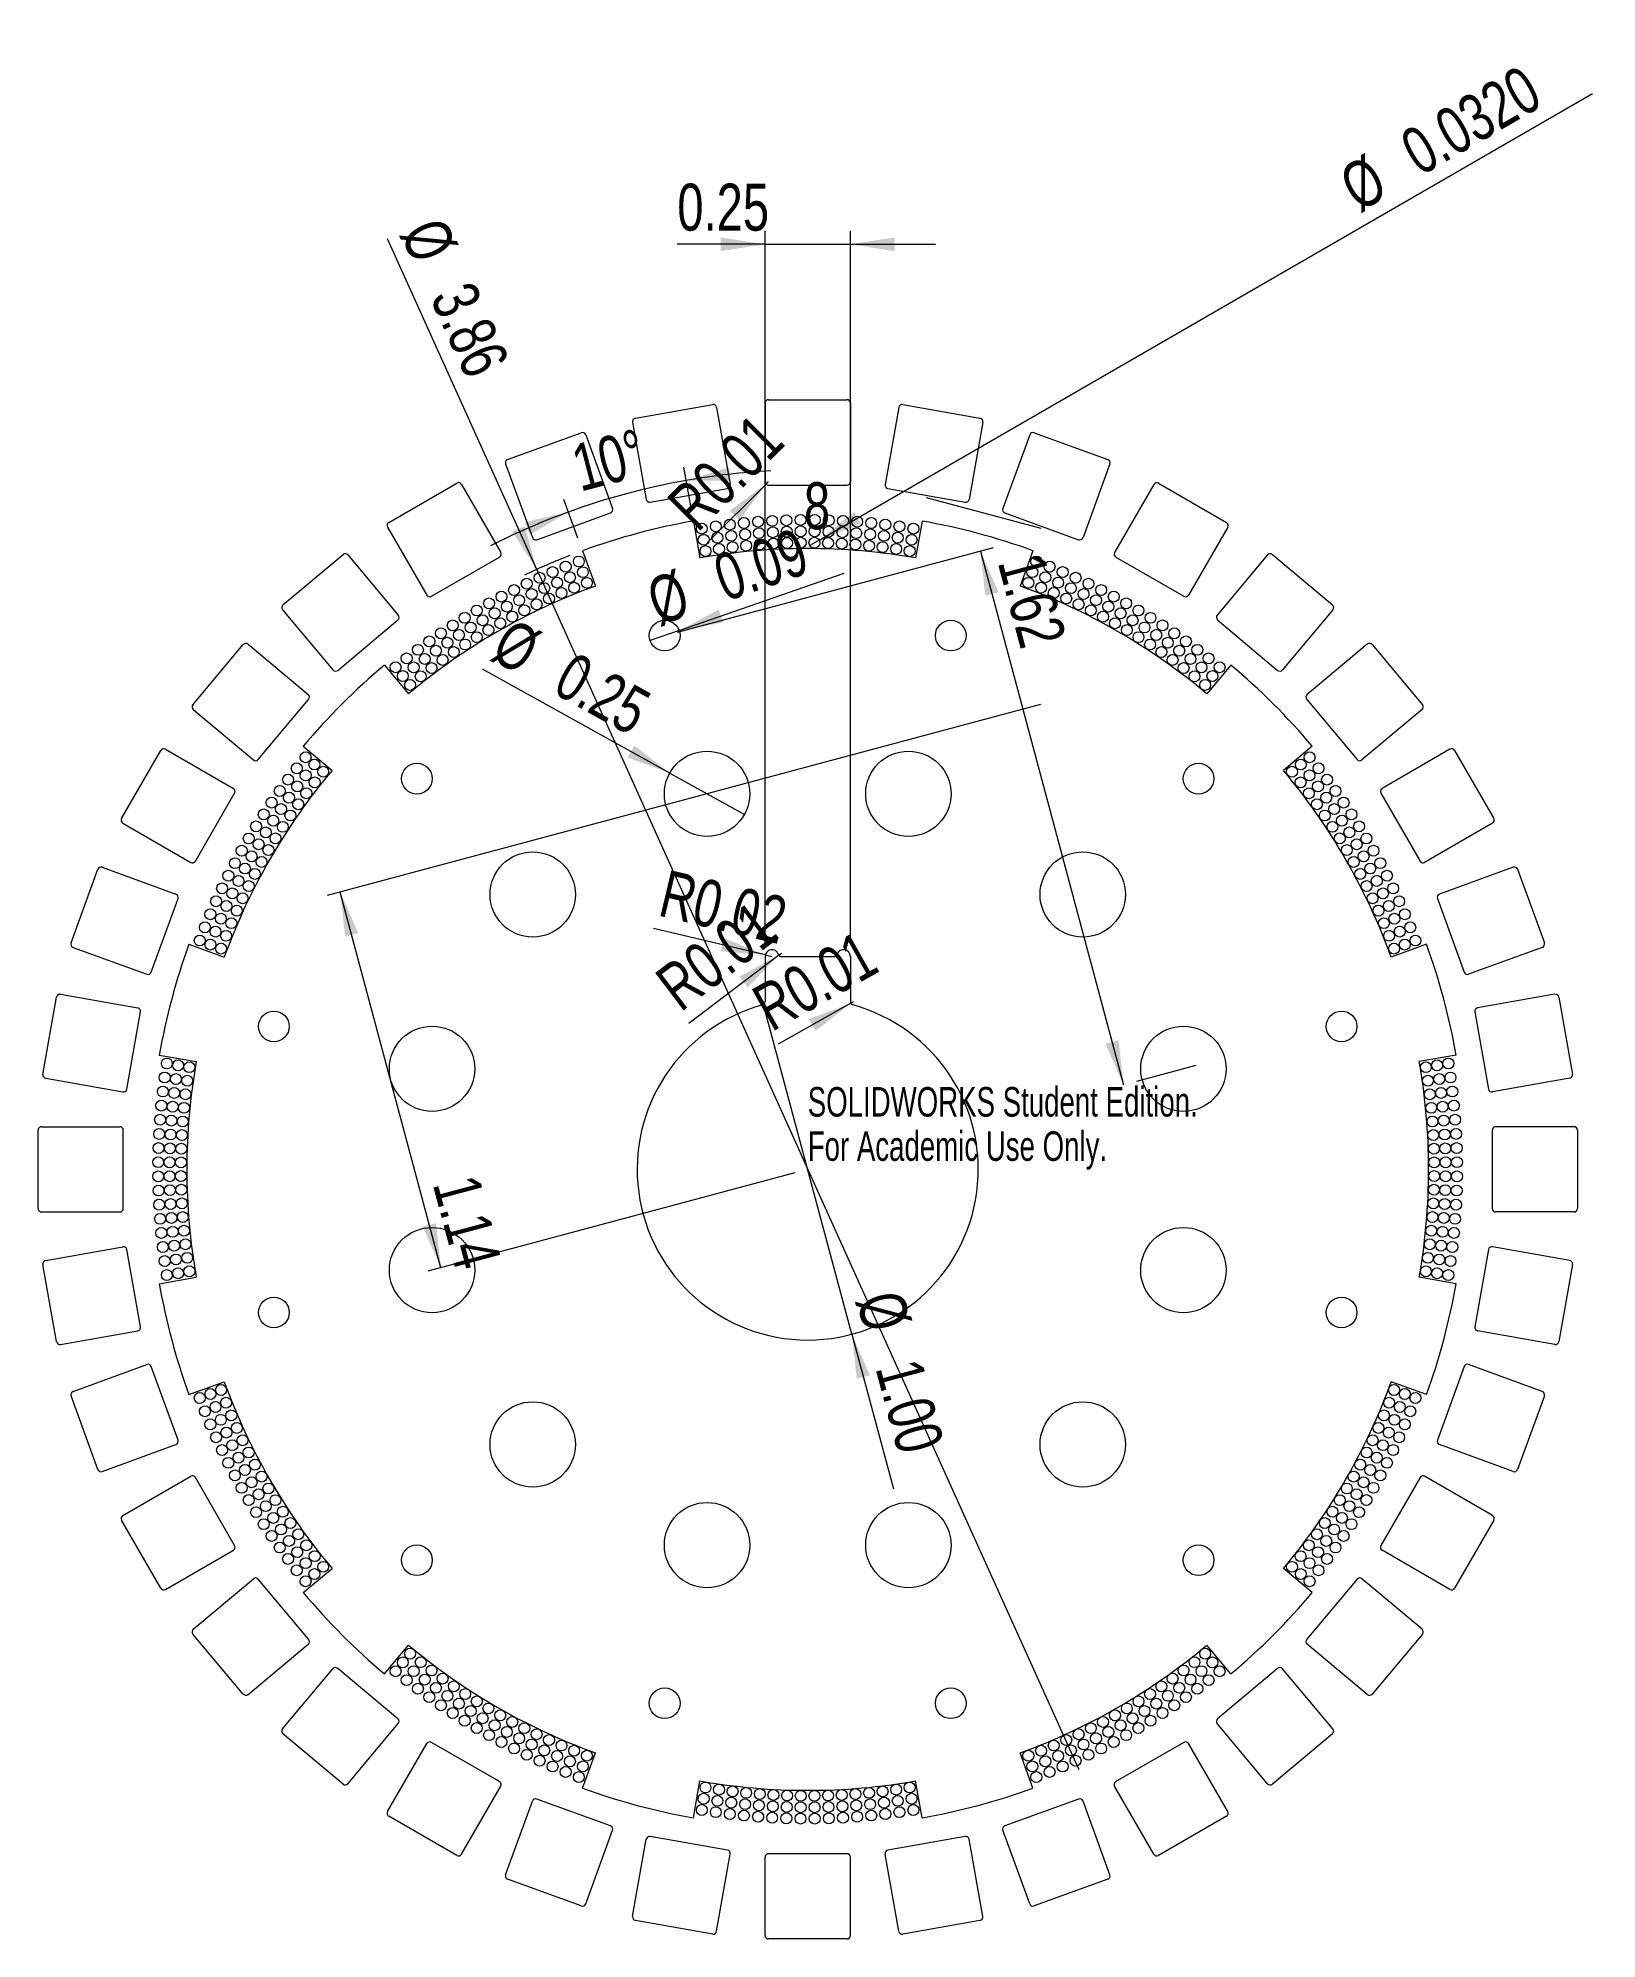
# Model space of a CAD drawing. Header units: inches. Extents: x -2.26 to 2.31, y -2.26 to 3.32.
import ezdxf

# ---------------------------------------------------------------- set-up
doc = ezdxf.new("R2010")
doc.units = ezdxf.units.IN
doc.header["$MEASUREMENT"] = 0
doc.header["$PDSIZE"] = -1
doc.linetypes.add('CENTERX2', pattern=[0.8, 0.5, -0.1, 0.1, -0.1])
doc.styles.add('SLDTEXTSTYLE0', font='TXT', dxfattribs={"width": 0.75})
doc.styles.add('SLDTEXTSTYLE1', font='TXT', dxfattribs={"width": 0.7})
doc.dimstyles.new('SLDDIMSTYLE0', dxfattribs={"dimtxt": 0.137795, "dimasz": 0.13, "dimexe": 0, "dimexo": 0.0625, "dimgap": 0.034449, "dimtad": 1, "dimdec": 4, "dimrnd": 1e-09, "dimzin": 0, "dimdsep": 46, "dimtxsty": 'SLDTEXTSTYLE0', "dimblk1": 'NONE', "dimsah": 1, "dimcen": 0, "dimadec": 0, "dimazin": 0, "dimtfac": 1, "dimtmove": 0, "dimatfit": 3, "dimldrblk": 'NONE', "dimfxl": 0, "dimfrac": 2, "dimtolj": 1, "dimtzin": 12, "dimarcsym": 0})
doc.dimstyles.new('SLDDIMSTYLE1', dxfattribs={"dimtxt": 0.137795, "dimasz": 0.13, "dimexe": 0, "dimexo": 0.0625, "dimgap": 0.034449, "dimtad": 1, "dimrnd": 1e-09, "dimzin": 12, "dimdsep": 46, "dimtxsty": 'SLDTEXTSTYLE0', "dimblk1": 'NONE', "dimblk2": 'NONE', "dimsah": 1, "dimcen": 0.09, "dimadec": 0, "dimazin": 3, "dimtfac": 1, "dimtmove": 0, "dimatfit": 0, "dimldrblk": 'NONE', "dimfxl": 0, "dimfrac": 2, "dimtolj": 1, "dimtzin": 12, "dimarcsym": 0})
doc.dimstyles.new('SLDDIMSTYLE2', dxfattribs={"dimtxt": 0.137795, "dimasz": 0.13, "dimexe": 0, "dimexo": 0.0625, "dimgap": 0.034449, "dimtad": 1, "dimrnd": 1e-09, "dimzin": 4, "dimdsep": 46, "dimtxsty": 'SLDTEXTSTYLE0', "dimblk1": 'NONE', "dimsah": 1, "dimcen": 0, "dimadec": 0, "dimazin": 1, "dimtfac": 1, "dimtmove": 0, "dimatfit": 3, "dimldrblk": 'NONE', "dimfxl": 0, "dimfrac": 2, "dimtolj": 1, "dimtzin": 12, "dimarcsym": 0})
doc.dimstyles.new('SLDDIMSTYLE3', dxfattribs={"dimtxt": 0.137795, "dimasz": 0.13, "dimexe": 0, "dimexo": 0.0625, "dimgap": 0.034449, "dimtad": 1, "dimrnd": 1e-09, "dimdsep": 46, "dimtxsty": 'SLDTEXTSTYLE0', "dimsah": 1, "dimcen": 0, "dimadec": 0, "dimazin": 2, "dimtfac": 1, "dimtofl": 0, "dimtmove": 0, "dimatfit": 3, "dimfxl": 0, "dimfrac": 2, "dimtolj": 1, "dimtzin": 12, "dimarcsym": 0})
doc.dimstyles.new('SLDDIMSTYLE4', dxfattribs={"dimtxt": 0.137795, "dimasz": 0.13, "dimexe": 0, "dimexo": 0.0625, "dimgap": 0.034449, "dimtad": 1, "dimrnd": 1e-09, "dimdsep": 46, "dimtxsty": 'SLDTEXTSTYLE0', "dimsah": 1, "dimcen": 0.09, "dimadec": 0, "dimazin": 2, "dimtfac": 1, "dimtmove": 0, "dimatfit": 0, "dimfxl": 0, "dimfrac": 2, "dimtolj": 1, "dimtzin": 12, "dimarcsym": 0})
doc.dimstyles.new('SLDDIMSTYLE5', dxfattribs={"dimtxt": 0.137795, "dimasz": 0.13, "dimexe": 0, "dimexo": 0.0625, "dimgap": 0.034449, "dimtad": 1, "dimrnd": 1e-09, "dimdsep": 46, "dimtxsty": 'SLDTEXTSTYLE0', "dimblk1": 'NONE', "dimsah": 1, "dimcen": 0, "dimadec": 0, "dimazin": 2, "dimtfac": 1, "dimtmove": 0, "dimatfit": 3, "dimldrblk": 'NONE', "dimfxl": 0, "dimfrac": 2, "dimtolj": 1, "dimtzin": 12, "dimarcsym": 0})
doc.dimstyles.new('SLDDIMSTYLE6', dxfattribs={"dimtxt": 0.137795, "dimasz": 0.13, "dimexe": 0, "dimexo": 0.0625, "dimgap": 0.034449, "dimtad": 1, "dimrnd": 1e-09, "dimzin": 12, "dimdsep": 46, "dimtxsty": 'SLDTEXTSTYLE0', "dimsah": 1, "dimcen": 0.09, "dimadec": 0, "dimazin": 3, "dimtfac": 1, "dimtofl": 0, "dimtmove": 0, "dimatfit": 3, "dimfxl": 0, "dimfrac": 2, "dimtolj": 1, "dimtzin": 12, "dimarcsym": 0})
doc.dimstyles.new('SLDDIMSTYLE7', dxfattribs={"dimtxt": 0.137795, "dimasz": 0.13, "dimexe": 0, "dimexo": 0.0625, "dimgap": 0.034449, "dimtad": 1, "dimrnd": 1e-09, "dimzin": 12, "dimdsep": 46, "dimtxsty": 'SLDTEXTSTYLE0', "dimblk1": 'NONE', "dimsah": 1, "dimcen": 0, "dimadec": 0, "dimazin": 3, "dimtfac": 1, "dimtmove": 0, "dimatfit": 3, "dimldrblk": 'NONE', "dimfxl": 0, "dimfrac": 2, "dimtolj": 1, "dimtzin": 12, "dimarcsym": 0})
doc.dimstyles.new('SLDDIMSTYLE8', dxfattribs={"dimtxt": 0.137795, "dimasz": 0.13, "dimexe": 0, "dimexo": 0.0625, "dimgap": 0.034449, "dimtad": 1, "dimdec": 4, "dimzin": 12, "dimdsep": 46, "dimtxsty": 'SLDTEXTSTYLE0', "dimsah": 1, "dimcen": 0.09, "dimazin": 3, "dimtfac": 1, "dimtofl": 0, "dimtmove": 0, "dimatfit": 3, "dimfxl": 0, "dimfrac": 2, "dimtolj": 1, "dimtzin": 12, "dimarcsym": 0})

msp = doc.modelspace()

# ---------------------------------------------------------------- texts
at = {"color": 7, "linetype": 'Continuous', "char_height": 0.0865, "attachment_point": 1, "style": 'SLDTEXTSTYLE1'}
for s, insert in [('SOLIDWORKS Student Edition.', (0, 0.24125)), ('For Academic Use Only.', (0, 0.1115))]:
    msp.add_mtext(s, dxfattribs=dict(at, insert=insert))

# ---------------------------------------------------------------- blocks, each defined once
blk = doc.blocks.new('_D')
at = {"color": 7, "linetype": 'Continuous', "lineweight": 0}
for q in [(2.3006, 3.1538), (0.0058, 1.8288)]:
    blk.add_line((0.0335, 1.8448), q, dxfattribs=at)
blk.add_solid([(0.0335, 1.8448), (0.1561, 1.8925), (0.1361, 1.9272)], dxfattribs=at)
at = {"color": 7, "linetype": 'Continuous', "lineweight": 0, "char_height": 0.1378, "attachment_point": 1, "rotation": 30, "style": 'SLDTEXTSTYLE0'}
for s, insert in [('0.0320', (1.7259, 3.0293)), ('%%c', (1.547, 2.9236))]:
    blk.add_mtext(s, dxfattribs=dict(at, insert=insert))
blk = doc.blocks.new('_NONE')
blk = doc.blocks.new('_D_1')
at = {"color": 7, "linetype": 'Continuous', "lineweight": 0, "insert": (-0.0113, 2.014), "char_height": 0.1378, "attachment_point": 1, "style": 'SLDTEXTSTYLE0'}
blk.add_mtext('8', dxfattribs=at)
blk = doc.blocks.new('_D_2')
at = {"color": 7, "linetype": 'Continuous', "lineweight": 0}
for q in [(-0.1295, 0.4827), (0.2509, -0.9368)]:
    blk.add_line((0.1293, -0.4832), q, dxfattribs=at)
blk.add_solid([(0.1293, -0.4832), (0.1437, -0.6139), (0.1823, -0.6036)], dxfattribs=at)
at = {"color": 7, "linetype": 'Continuous', "lineweight": 0, "char_height": 0.1378, "attachment_point": 1, "rotation": 285, "style": 'SLDTEXTSTYLE0'}
for s, insert in [('%%c', (0.2751, -0.3463)), ('1.00', (0.331, -0.5465))]:
    blk.add_mtext(s, dxfattribs=dict(at, insert=insert))
blk = doc.blocks.new('_D_3')
at = {"color": 7, "linetype": 'Continuous', "lineweight": 0}
for q in [(-0.4518, 0.7063), (-0.1051, 0.6239)]:
    blk.add_line((-0.1245, 0.6285), q, dxfattribs=at)
blk.add_solid([(-0.1245, 0.6285), (-0.2464, 0.678), (-0.2556, 0.6391)], dxfattribs=at)
at = {"color": 7, "linetype": 'Continuous', "lineweight": 0, "insert": (-0.4108, 0.8791), "char_height": 0.1378, "attachment_point": 1, "rotation": 346.6401, "style": 'SLDTEXTSTYLE0'}
blk.add_mtext('R0.02', dxfattribs=at)
blk = doc.blocks.new('_D_4')
at = {"color": 7, "linetype": 'Continuous', "lineweight": 0}
for q in [(-0.3489, 0.4275), (-0.0768, 0.6339)]:
    blk.add_line((-0.0847, 0.6279), q, dxfattribs=at)
blk.add_solid([(-0.0847, 0.6279), (-0.2004, 0.5652), (-0.1762, 0.5334)], dxfattribs=at)
at = {"color": 7, "linetype": 'Continuous', "lineweight": 0, "insert": (-0.4562, 0.5691), "char_height": 0.1378, "attachment_point": 1, "rotation": 37.1767, "style": 'SLDTEXTSTYLE0'}
blk.add_mtext('R0.01', dxfattribs=at)
blk = doc.blocks.new('_D_5')
at = {"color": 7, "linetype": 'Continuous', "lineweight": 0}
for p, q in [((-0.1251, 0.6633), (-0.1251, 2.7511)), ((0.1249, 0.6633), (0.1249, 2.7511)), ((-0.1251, 2.7117), (-0.3823, 2.7117)), ((-0.1251, 2.7117), (0.1249, 2.7117)), ((0.1249, 2.7117), (0.3749, 2.7117))]:
    blk.add_line(p, q, dxfattribs=at)
for points in [[(-0.1251, 2.7117), (-0.2551, 2.7317), (-0.2551, 2.6917)], [(0.1249, 2.7117), (0.2549, 2.6917), (0.2549, 2.7317)]]:
    blk.add_solid(points, dxfattribs=at)
at = {"color": 7, "linetype": 'Continuous', "lineweight": 0, "insert": (-0.3823, 2.8894), "char_height": 0.1378, "attachment_point": 1, "style": 'SLDTEXTSTYLE0'}
blk.add_mtext('0.25', dxfattribs=at)
blk = doc.blocks.new('_D_6')
at = {"color": 7, "linetype": 'Continuous', "lineweight": 0}
for q in [(-0.0864, 0.3671), (0.1349, 0.4916)]:
    blk.add_line((0.1262, 0.4867), q, dxfattribs=at)
blk.add_solid([(0.1262, 0.4867), (0.0031, 0.4404), (0.0227, 0.4055)], dxfattribs=at)
at = {"color": 7, "linetype": 'Continuous', "lineweight": 0, "insert": (-0.1735, 0.5219), "char_height": 0.1378, "attachment_point": 1, "rotation": 29.3597, "style": 'SLDTEXTSTYLE0'}
blk.add_mtext('R0.01', dxfattribs=at)
blk = doc.blocks.new('_D_7')
at = {"color": 7, "linetype": 'Continuous', "lineweight": 0}
for q in [(-0.9531, 1.4664), (-0.1858, 1.0402)]:
    blk.add_line((-0.4044, 1.1616), q, dxfattribs=at)
blk.add_solid([(-0.4044, 1.1616), (-0.5083, 1.2422), (-0.5278, 1.2073)], dxfattribs=at)
at = {"color": 7, "linetype": 'Continuous', "lineweight": 0, "char_height": 0.1378, "attachment_point": 1, "rotation": 330.9504, "style": 'SLDTEXTSTYLE0'}
for s, insert in [('%%c', (-0.8682, 1.6193)), ('0.25', (-0.6856, 1.5202))]:
    blk.add_mtext(s, dxfattribs=dict(at, insert=insert))
blk = doc.blocks.new('_D_8')
at = {"color": 7, "linetype": 'Continuous', "lineweight": 0}
for p, q in [((0.6827, 1.3629), (-1.4084, 0.8026)), ((-1.0753, -0.2883), (-1.3704, 0.8128)), ((-0.0381, -0.0104), (-1.1133, -0.2985))]:
    blk.add_line(p, q, dxfattribs=at)
for points in [[(-1.3704, 0.8128), (-1.356, 0.6821), (-1.3174, 0.6924)], [(-1.0753, -0.2883), (-1.0896, -0.1576), (-1.1283, -0.1679)]]:
    blk.add_solid(points, dxfattribs=at)
at = {"color": 7, "linetype": 'Continuous', "lineweight": 0, "insert": (-0.9667, -0.0073), "char_height": 0.1378, "attachment_point": 1, "rotation": 285, "style": 'SLDTEXTSTYLE0'}
blk.add_mtext('1.14', dxfattribs=at)
blk = doc.blocks.new('_D_9')
at = {"color": 7, "linetype": 'Continuous', "lineweight": 0}
for q in [(0.1065, 1.7479), (-0.4618, 1.5498)]:
    blk.add_line((-0.3769, 1.5794), q, dxfattribs=at)
blk.add_solid([(-0.3769, 1.5794), (-0.2475, 1.6033), (-0.2607, 1.6411)], dxfattribs=at)
at = {"color": 7, "linetype": 'Continuous', "lineweight": 0, "char_height": 0.1378, "attachment_point": 1, "rotation": 19.2248, "style": 'SLDTEXTSTYLE0'}
for s, insert in [('0.09', (-0.2869, 1.7936)), ('%%c', (-0.4824, 1.7232))]:
    blk.add_mtext(s, dxfattribs=dict(at, insert=insert))
blk = doc.blocks.new('_D_10')
at = {"color": 7, "linetype": 'Continuous', "lineweight": 0}
for p, q in [((-0.3813, 1.5748), (0.5441, 1.8227)), ((0.5061, 1.8125), (0.9254, 0.2477)), ((1.1371, 0.3045), (0.9634, 0.2579))]:
    blk.add_line(p, q, dxfattribs=at)
for points in [[(0.5061, 1.8125), (0.5204, 1.6818), (0.5591, 1.6922)], [(0.9254, 0.2477), (0.9111, 0.3785), (0.8724, 0.3681)]]:
    blk.add_solid(points, dxfattribs=at)
at = {"color": 7, "linetype": 'Continuous', "lineweight": 0, "insert": (0.6893, 1.8153), "char_height": 0.1378, "attachment_point": 1, "rotation": 285, "style": 'SLDTEXTSTYLE0'}
blk.add_mtext('1.62', dxfattribs=at)
blk = doc.blocks.new('_D_11')
at = {"color": 7, "linetype": 'Continuous', "lineweight": 0}
for q in [(-1.2319, 2.7276), (0.7942, -1.7592)]:
    blk.add_line((-0.7944, 1.7587), q, dxfattribs=at)
blk.add_arc((-0.0001, -0.0002), 1.93, 111.1686, 115.4712, dxfattribs=at)
blk.add_solid([(-0.7944, 1.7587), (-0.8296, 1.8855), (-0.8661, 1.869)], dxfattribs=at)
at = {"color": 7, "linetype": 'Continuous', "lineweight": 0, "char_height": 0.1378, "attachment_point": 1, "rotation": 294.3026, "style": 'SLDTEXTSTYLE0'}
for s, insert in [('%%c', (-1.0701, 2.8007)), ('3.86', (-0.9826, 2.6121))]:
    blk.add_mtext(s, dxfattribs=dict(at, insert=insert))
blk = doc.blocks.new('_D_12')
at = {"color": 7, "linetype": 'Continuous', "lineweight": 0}
for p, q in [((-0.342, 1.9392), (-0.363, 2.0581)), ((-0.6736, 1.8504), (-0.7149, 1.9638))]:
    blk.add_line(p, q, dxfattribs=at)
for start, end in [(100, 110), (93.0263, 100), (110, 116.9737)]:
    blk.add_arc((-0.0001, -0.0002), 2.0507, start, end, dxfattribs=at)
for points in [[(-0.3562, 2.0193), (-0.2246, 2.0181), (-0.2303, 2.0577)], [(-0.7015, 1.9268), (-0.8296, 1.8971), (-0.8147, 1.86)]]:
    blk.add_solid(points, dxfattribs=at)
at = {"color": 7, "linetype": 'Continuous', "lineweight": 0, "insert": (-0.7016, 2.1194), "char_height": 0.1378, "attachment_point": 1, "rotation": 14.7555, "style": 'SLDTEXTSTYLE0'}
blk.add_mtext('10°', dxfattribs=at)
blk = doc.blocks.new('_D_13')
at = {"color": 7, "linetype": 'Continuous', "lineweight": 0}
for q in [(-0.2947, 1.8365), (-0.1151, 2.016)]:
    blk.add_line((-0.1222, 2.009), q, dxfattribs=at)
blk.add_solid([(-0.1222, 2.009), (-0.2283, 1.9312), (-0.2, 1.9029)], dxfattribs=at)
at = {"color": 7, "linetype": 'Continuous', "lineweight": 0, "insert": (-0.4203, 1.9621), "char_height": 0.1378, "attachment_point": 1, "rotation": 45, "style": 'SLDTEXTSTYLE0'}
blk.add_mtext('R0.01', dxfattribs=at)

# ---------------------------------------------------------------- dimensions: what is measured, and where the dimension line sits
at = {"color": 7, "linetype": 'Continuous', "lineweight": 0}
for p1, p2, dimstyle, picture, middle in [((0.00576, 1.82884), (0.03348, 1.84484), 'SLDDIMSTYLE0', '_D', (1.97052, 2.96319)), ((0.79424, -1.7592), (-0.79437, 1.75874), 'SLDDIMSTYLE7', '_D_11', (-1.11671, 2.47257)), ((-0.46184, 1.54975), (-0.37686, 1.57939), 'SLDDIMSTYLE5', '_D_9', (-0.14215, 1.66124)), ((-0.18584, 1.04023), (-0.40439, 1.16162), 'SLDDIMSTYLE5', '_D_7', (-0.71718, 1.33536)), ((-0.12947, 0.48274), (0.12934, -0.48319), 'SLDDIMSTYLE2', '_D_2', (0.18012, -0.67268))]:
    dim = msp.add_diameter_dim_2p(p1=p1, p2=p2, dimstyle=dimstyle, dxfattribs=at)
    dim.commit()
    dim.dimension.update_dxf_attribs({"geometry": picture, "text_midpoint": middle, "dimtype": 163})
dim = msp.add_linear_dim(base=(0.12494, 2.8211), p1=(-0.12506, 0.6239), p2=(0.12494, 0.6239), dimstyle='SLDDIMSTYLE4', dxfattribs=at)
dim.commit()
dim.dimension.update_dxf_attribs({"geometry": '_D_5', "text_midpoint": (-0.20417, 2.8211), "dimtype": 160})
for center, mpoint, picture, middle in [((-0.11514, 2.01604), (-0.12222, 2.00897), '_D_13', (-0.12929, 2.0019)), ((-0.07678, 0.6339), (-0.08475, 0.62785), '_D_4', (-0.16248, 0.5689)), ((-0.10506, 0.6239), (-0.12452, 0.62852), '_D_3', (-0.22421, 0.65219)), ((0.13494, 0.49158), (0.12622, 0.48668), '_D_6', (0.1175, 0.48177))]:
    dim = msp.add_radius_dim(center=center, mpoint=mpoint, dimstyle='SLDDIMSTYLE3', dxfattribs=at)
    dim.commit()
    dim.dimension.update_dxf_attribs({"geometry": picture, "text_midpoint": middle, "dimtype": 164})
dim = msp.add_angular_dim_2l(base=(-0.530834, 1.980628), line1=((-0.335206, 1.900451), (-0.316105, 1.792122)), line2=((-0.660164, 1.813379), (-0.622541, 1.710013)), dimstyle='SLDDIMSTYLE8', dxfattribs=at)
dim.commit()
dim.dimension.update_dxf_attribs({"geometry": '_D_12', "text_midpoint": (-0.522376, 1.982875), "dimtype": 162})
for base, p1, p2, angle, dimstyle, picture, middle in [((0.03965, 1.83598), (0.01962, 1.83684), (0.05969, 1.83598), 90, 'SLDDIMSTYLE1', '_D_1', (0.03965, 1.83641)), ((1.03104, 0.27605), (-0.41935, 1.56457), (-0.00006, -0.00023), 285, 'SLDDIMSTYLE6', '_D_10', (0.66946, 1.62548)), ((-1.26472, 0.84112), (-0.00006, -0.00023), (-0.29512, 1.10093), 285, 'SLDDIMSTYLE6', '_D_8', (-0.98654, -0.19708))]:
    dim = msp.add_linear_dim(base=base, p1=p1, p2=p2, angle=angle, dimstyle=dimstyle, dxfattribs=at)
    dim.commit()
    dim.dimension.update_dxf_attribs({"geometry": picture, "text_midpoint": middle, "dimtype": 160})

# ---------------------------------------------------------------- linework, layer by layer
at = {"color": 7, "linetype": 'Continuous', "lineweight": 0}
for p, q in [((-0.50515, 2.2018), (-0.27864, 2.24174)), ((-0.26706, 2.23362), (-0.22712, 2.00712)), ((-0.12514, 2.24604), (-0.12514, 2.01604)), ((-0.11514, 2.25604), (0.11486, 2.25604)), ((0.12486, 2.24604), (0.12486, 2.01604)), ((0.26677, 2.23362), (0.22683, 2.00712)), ((0.27835, 2.24174), (0.50486, 2.2018)), ((-0.51326, 2.19021), (-0.47332, 1.96371)), ((0.51297, 2.19021), (0.47303, 1.96371)), ((-0.87981, 2.08065), (-0.66368, 2.15932)), ((-0.65086, 2.15334), (-0.5722, 1.93721)), ((0.65057, 2.15334), (0.57191, 1.93721)), ((0.66339, 2.15932), (0.87952, 2.08065)), ((-0.88578, 2.06784), (-0.80712, 1.85171)), ((0.88549, 2.06784), (0.80683, 1.85171)), ((-1.22774, 1.89629), (-1.02855, 2.01129)), ((-1.01489, 2.00763), (-0.89989, 1.80845)), ((-0.11514, 2.00604), (0.11486, 2.00604)), ((1.0146, 2.00763), (0.8996, 1.80845)), ((1.02826, 2.01129), (1.22745, 1.89629)), ((-0.46174, 1.95559), (-0.23523, 1.99553)), ((0.23494, 1.99553), (0.46145, 1.95559)), ((-0.7943, 1.84573), (-0.57817, 1.9244)), ((-0.33521, 1.90045), (-0.3161, 1.79212)), ((0.33508, 1.90045), (0.31597, 1.79212)), ((0.57788, 1.9244), (0.79401, 1.84573)), ((-1.2314, 1.88263), (-1.1164, 1.68345)), ((1.23111, 1.88263), (1.11611, 1.68345)), ((-1.53837, 1.65432), (-1.36218, 1.80216)), ((-1.34809, 1.80092), (-1.20025, 1.62473)), ((-1.10274, 1.67979), (-0.90355, 1.79479)), ((-0.66016, 1.81338), (-0.62254, 1.71001)), ((0.66003, 1.81338), (0.62241, 1.71001)), ((0.90326, 1.79479), (1.10245, 1.67979)), ((1.3478, 1.80092), (1.19996, 1.62473)), ((1.36189, 1.80216), (1.53808, 1.65432)), ((-1.5396, 1.64023), (-1.39176, 1.46404)), ((1.53931, 1.64023), (1.39147, 1.46404)), ((-1.37767, 1.4628), (-1.20148, 1.61065)), ((1.20119, 1.61065), (1.37738, 1.4628)), ((-1.80226, 1.36207), (-1.65442, 1.53826)), ((-1.64033, 1.5395), (-1.46414, 1.39166)), ((1.64004, 1.5395), (1.46385, 1.39166)), ((1.65413, 1.53826), (1.80197, 1.36207)), ((-1.24064, 1.47824), (-1.16994, 1.39397)), ((1.24052, 1.47824), (1.16981, 1.39397)), ((-1.80103, 1.34799), (-1.62484, 1.20014)), ((-1.61075, 1.20138), (-1.46291, 1.37757)), ((1.46262, 1.37757), (1.61046, 1.20138)), ((1.80074, 1.34799), (1.62455, 1.20014)), ((-2.0114, 1.02845), (-1.8964, 1.22763)), ((-1.88274, 1.23129), (-1.68355, 1.11629)), ((-1.47853, 1.24035), (-1.39427, 1.16965)), ((1.4784, 1.24035), (1.39414, 1.16965)), ((1.88245, 1.23129), (1.68326, 1.11629)), ((1.89611, 1.22763), (2.01111, 1.02845)), ((-1.79489, 0.90345), (-1.67989, 1.10263)), ((1.6796, 1.10263), (1.7946, 0.90345)), ((-2.00774, 1.01479), (-1.80855, 0.89979)), ((2.00745, 1.01479), (1.80826, 0.89979)), ((-2.15942, 0.66357), (-2.08076, 0.8797)), ((-2.06794, 0.88568), (-1.85181, 0.80701)), ((2.06765, 0.88568), (1.85152, 0.80701)), ((2.08047, 0.8797), (2.15913, 0.66357)), ((-1.9245, 0.57807), (-1.84584, 0.7942)), ((1.84555, 0.7942), (1.92421, 0.57807)), ((-2.15345, 0.65076), (-1.93732, 0.57209)), ((-1.81367, 0.65987), (-1.71031, 0.62225)), ((-0.12506, 0.6239), (-0.12506, 0.49158)), ((-0.07678, 0.6239), (0.07665, 0.6239)), ((0.12494, 0.6239), (0.12494, 0.49158)), ((1.81354, 0.65987), (1.71018, 0.62225)), ((2.15316, 0.65076), (1.93703, 0.57209)), ((-2.24184, 0.27854), (-2.2019, 0.50504)), ((-2.19032, 0.51315), (-1.96381, 0.47322)), ((2.19003, 0.51315), (1.96352, 0.47322)), ((2.20161, 0.50504), (2.24155, 0.27854)), ((-1.99564, 0.23513), (-1.9557, 0.46163)), ((1.95541, 0.46163), (1.99535, 0.23513)), ((-1.90074, 0.33491), (-1.79241, 0.31581)), ((1.90061, 0.33491), (1.79229, 0.31581)), ((-2.23373, 0.26695), (-2.00722, 0.22701)), ((2.23344, 0.26695), (2.00693, 0.22701)), ((-2.25614, -0.11496), (-2.25614, 0.11504)), ((-2.24614, 0.12504), (-2.01614, 0.12504)), ((-2.00614, -0.11496), (-2.00614, 0.11504)), ((2.00586, 0.11504), (2.00586, -0.11496)), ((2.24586, 0.12504), (2.01586, 0.12504)), ((2.25586, 0.11504), (2.25586, -0.11496)), ((-2.24614, -0.12496), (-2.01614, -0.12496)), ((2.24586, -0.12496), (2.01586, -0.12496)), ((-2.2019, -0.50496), (-2.24184, -0.27846)), ((-2.23373, -0.26687), (-2.00722, -0.22693)), ((-1.9557, -0.46155), (-1.99564, -0.23505)), ((1.99535, -0.23505), (1.95541, -0.46155)), ((2.23344, -0.26687), (2.00693, -0.22693)), ((2.24155, -0.27846), (2.20161, -0.50496)), ((-1.90074, -0.33537), (-1.79241, -0.31627)), ((1.90061, -0.33537), (1.79229, -0.31627)), ((-2.19032, -0.51307), (-1.96381, -0.47314)), ((2.19003, -0.51307), (1.96352, -0.47314)), ((-2.15345, -0.65068), (-1.93732, -0.57201)), ((-1.84584, -0.79412), (-1.9245, -0.57799)), ((1.92421, -0.57799), (1.84555, -0.79412)), ((2.15316, -0.65068), (1.93703, -0.57201)), ((-2.08076, -0.87962), (-2.15942, -0.66349)), ((-1.81367, -0.66033), (-1.71031, -0.6227)), ((1.81354, -0.66033), (1.71018, -0.6227)), ((2.15913, -0.66349), (2.08047, -0.87962)), ((-2.06794, -0.8856), (-1.85181, -0.80693)), ((2.06765, -0.8856), (1.85152, -0.80693)), ((-2.00774, -1.01471), (-1.80855, -0.89971)), ((-1.67989, -1.10255), (-1.79489, -0.90337)), ((1.7946, -0.90337), (1.6796, -1.10255)), ((2.00745, -1.01471), (1.80826, -0.89971)), ((-1.8964, -1.22755), (-2.0114, -1.02837)), ((2.01111, -1.02837), (1.89611, -1.22755)), ((-1.88274, -1.23121), (-1.68355, -1.11621)), ((-1.47853, -1.24081), (-1.39427, -1.1701)), ((1.4784, -1.24081), (1.39414, -1.1701)), ((1.88245, -1.23121), (1.68326, -1.11621)), ((-1.80103, -1.34791), (-1.62484, -1.20006)), ((-1.46291, -1.37749), (-1.61075, -1.2013)), ((1.61046, -1.2013), (1.46262, -1.37749)), ((1.80074, -1.34791), (1.62455, -1.20006)), ((-1.65442, -1.53818), (-1.80226, -1.36199)), ((-1.64033, -1.53942), (-1.46414, -1.39158)), ((1.64004, -1.53942), (1.46385, -1.39158)), ((1.80197, -1.36199), (1.65413, -1.53818)), ((-1.24064, -1.47869), (-1.16994, -1.39443)), ((1.24052, -1.47869), (1.16981, -1.39443)), ((-1.5396, -1.64015), (-1.39176, -1.46396)), ((-1.20148, -1.61057), (-1.37767, -1.46272)), ((1.37738, -1.46272), (1.20119, -1.61057)), ((1.53931, -1.64015), (1.39147, -1.46396)), ((-1.36218, -1.80208), (-1.53837, -1.65424)), ((-1.34809, -1.80084), (-1.20025, -1.62465)), ((1.3478, -1.80084), (1.19996, -1.62465)), ((1.53808, -1.65424), (1.36189, -1.80208)), ((-1.2314, -1.88255), (-1.1164, -1.68337)), ((-0.90355, -1.79471), (-1.10274, -1.67971)), ((-0.66016, -1.81383), (-0.62254, -1.71047)), ((0.66003, -1.81383), (0.62241, -1.71047)), ((1.10245, -1.67971), (0.90326, -1.79471)), ((1.23111, -1.88255), (1.11611, -1.68337)), ((-1.01489, -2.00755), (-0.89989, -1.80837)), ((-0.33521, -1.90091), (-0.3161, -1.79258)), ((0.33508, -1.90091), (0.31597, -1.79258)), ((1.0146, -2.00755), (0.8996, -1.80837)), ((-0.88578, -2.06776), (-0.80712, -1.85163)), ((-0.57817, -1.92432), (-0.7943, -1.84565)), ((0.79401, -1.84565), (0.57788, -1.92432)), ((0.88549, -2.06776), (0.80683, -1.85163)), ((-1.02855, -2.01121), (-1.22774, -1.89621)), ((-0.65086, -2.15326), (-0.5722, -1.93713)), ((0.65057, -2.15326), (0.57191, -1.93713)), ((1.22745, -1.89621), (1.02826, -2.01121)), ((-0.51326, -2.19013), (-0.47332, -1.96363)), ((-0.23523, -1.99545), (-0.46174, -1.95551)), ((0.11486, -2.00596), (-0.11514, -2.00596)), ((0.46145, -1.95551), (0.23494, -1.99545)), ((0.51297, -2.19013), (0.47303, -1.96363)), ((-0.26706, -2.23354), (-0.22712, -2.00704)), ((-0.12514, -2.24596), (-0.12514, -2.01596)), ((0.12486, -2.24596), (0.12486, -2.01596)), ((0.26677, -2.23354), (0.22683, -2.00704)), ((-0.66368, -2.15924), (-0.87981, -2.08057)), ((0.87952, -2.08057), (0.66339, -2.15924)), ((-0.27864, -2.24166), (-0.50515, -2.20172)), ((0.50486, -2.20172), (0.27835, -2.24166)), ((0.11486, -2.25596), (-0.11514, -2.25596))]:
    msp.add_line(p, q, dxfattribs=at)
at = {"color": 7, "linetype": 'CENTERX2', "lineweight": 0}
msp.add_line((0.34688, 1.96987), (0.68363, 1.87964), dxfattribs=at)
at = {"color": 7, "linetype": 'Continuous', "lineweight": 0}
for centre, radius in [((-0.26948, 1.8847), 0.016), ((-0.2283, 1.89011), 0.016), ((-0.18701, 1.89462), 0.016), ((-0.14564, 1.89823), 0.016), ((-0.10419, 1.90094), 0.016), ((-0.0627, 1.90274), 0.016), ((-0.02118, 1.90364), 0.016), ((0.02035, 1.90364), 0.016), ((0.06187, 1.90274), 0.016), ((0.10336, 1.90094), 0.016), ((0.14481, 1.89823), 0.016), ((0.18618, 1.89462), 0.016), ((0.22747, 1.89011), 0.016), ((0.26865, 1.8847), 0.016), ((-0.31053, 1.87839), 0.016), ((-0.30509, 1.84543), 0.016), ((-0.26476, 1.85163), 0.016), ((-0.2243, 1.85695), 0.016), ((-0.2203, 1.82379), 0.016), ((-0.18374, 1.86138), 0.016), ((-0.18047, 1.82814), 0.016), ((-0.14309, 1.86493), 0.016), ((-0.14054, 1.83163), 0.016), ((-0.10237, 1.86759), 0.016), ((-0.10055, 1.83424), 0.016), ((-0.06161, 1.86936), 0.016), ((-0.06052, 1.83598), 0.016), ((-0.02081, 1.87024), 0.016), ((-0.02045, 1.83684), 0.016), ((0.01962, 1.83684), 0.016), ((0.01998, 1.87024), 0.016), ((0.05969, 1.83598), 0.016), ((0.06078, 1.86936), 0.016), ((0.09972, 1.83424), 0.016), ((0.10154, 1.86759), 0.016), ((0.13971, 1.83163), 0.016), ((0.14226, 1.86493), 0.016), ((0.17964, 1.82814), 0.016), ((0.18291, 1.86138), 0.016), ((0.21947, 1.82379), 0.016), ((0.22347, 1.85695), 0.016), ((0.26393, 1.85163), 0.016), ((0.30426, 1.84543), 0.016), ((0.3097, 1.87839), 0.016), ((-0.67092, 1.78182), 0.016), ((-0.29965, 1.81248), 0.016), ((-0.26004, 1.81857), 0.016), ((0.25921, 1.81857), 0.016), ((0.29882, 1.81248), 0.016), ((0.67009, 1.78182), 0.016), ((-0.82364, 1.71656), 0.016), ((-0.786, 1.73412), 0.016), ((-0.74799, 1.75086), 0.016), ((-0.73487, 1.72014), 0.016), ((-0.70962, 1.76676), 0.016), ((-0.69718, 1.73576), 0.016), ((-0.65915, 1.75056), 0.016), ((-0.64739, 1.7193), 0.016), ((0.64656, 1.7193), 0.016), ((0.65832, 1.75056), 0.016), ((0.69635, 1.73576), 0.016), ((0.70879, 1.76676), 0.016), ((0.73404, 1.72014), 0.016), ((0.74716, 1.75086), 0.016), ((0.78517, 1.73412), 0.016), ((0.82281, 1.71656), 0.016), ((-0.93413, 1.65901), 0.016), ((-0.89772, 1.679), 0.016), ((-0.86088, 1.69818), 0.016), ((-0.84578, 1.66839), 0.016), ((-0.80919, 1.68645), 0.016), ((-0.79475, 1.65633), 0.016), ((-0.77222, 1.7037), 0.016), ((-0.75843, 1.67328), 0.016), ((-0.72175, 1.68942), 0.016), ((-0.68473, 1.70477), 0.016), ((0.6839, 1.70477), 0.016), ((0.72092, 1.68942), 0.016), ((0.7576, 1.67328), 0.016), ((0.77139, 1.7037), 0.016), ((0.79392, 1.65633), 0.016), ((0.80836, 1.68645), 0.016), ((0.84495, 1.66839), 0.016), ((0.86005, 1.69818), 0.016), ((0.89689, 1.679), 0.016), ((0.9333, 1.65901), 0.016), ((-1.0056, 1.61671), 0.016), ((-0.97009, 1.63825), 0.016), ((-0.95308, 1.60951), 0.016), ((-0.91774, 1.62991), 0.016), ((-0.90136, 1.6008), 0.016), ((-0.88197, 1.64954), 0.016), ((-0.86623, 1.62009), 0.016), ((-0.83069, 1.6386), 0.016), ((0.82986, 1.6386), 0.016), ((0.8654, 1.62009), 0.016), ((0.88114, 1.64954), 0.016), ((0.90053, 1.6008), 0.016), ((0.91691, 1.62991), 0.016), ((0.95225, 1.60951), 0.016), ((0.96926, 1.63825), 0.016), ((1.00477, 1.61671), 0.016), ((-1.1092, 1.54752), 0.016), ((-1.07517, 1.57134), 0.016), ((-1.04063, 1.5944), 0.016), ((-1.02238, 1.56643), 0.016), ((-0.98796, 1.58835), 0.016), ((-0.97033, 1.55998), 0.016), ((-0.93606, 1.58077), 0.016), ((-0.41935, 1.56457), 0.045), ((0.41922, 1.56457), 0.045), ((0.93523, 1.58077), 0.016), ((0.9695, 1.55998), 0.016), ((0.98713, 1.58835), 0.016), ((1.02155, 1.56643), 0.016), ((1.0398, 1.5944), 0.016), ((1.07434, 1.57134), 0.016), ((1.10837, 1.54752), 0.016), ((-1.17565, 1.4977), 0.016), ((-1.1427, 1.52297), 0.016), ((-1.12266, 1.49625), 0.016), ((-1.08974, 1.52037), 0.016), ((-1.07029, 1.49322), 0.016), ((-1.05631, 1.54377), 0.016), ((-1.03746, 1.5162), 0.016), ((-1.00413, 1.53846), 0.016), ((1.0033, 1.53846), 0.016), ((1.03663, 1.5162), 0.016), ((1.05548, 1.54377), 0.016), ((1.06946, 1.49322), 0.016), ((1.08891, 1.52037), 0.016), ((1.12183, 1.49625), 0.016), ((1.14187, 1.52297), 0.016), ((1.17482, 1.4977), 0.016), ((-1.20805, 1.47171), 0.016), ((-1.18686, 1.44589), 0.016), ((-1.15503, 1.47142), 0.016), ((-1.13441, 1.44515), 0.016), ((-1.10261, 1.46954), 0.016), ((1.10178, 1.46954), 0.016), ((1.13358, 1.44515), 0.016), ((1.1542, 1.47142), 0.016), ((1.18603, 1.44589), 0.016), ((1.20722, 1.47171), 0.016), ((-1.16567, 1.42007), 0.016), ((1.16484, 1.42007), 0.016), ((-0.29512, 1.10093), 0.125), ((0.29499, 1.10093), 0.125), ((-1.49786, 1.17549), 0.016), ((-1.47187, 1.20789), 0.016), ((-1.47159, 1.15487), 0.016), ((-1.44605, 1.1867), 0.016), ((-1.42023, 1.16551), 0.016), ((-1.14558, 1.14529), 0.045), ((1.14545, 1.14529), 0.045), ((1.4194, 1.16551), 0.016), ((1.44522, 1.1867), 0.016), ((1.47076, 1.15487), 0.016), ((1.47104, 1.20789), 0.016), ((1.49703, 1.17549), 0.016), ((-1.54769, 1.10903), 0.016), ((-1.52314, 1.14253), 0.016), ((-1.49642, 1.12249), 0.016), ((-1.4697, 1.10245), 0.016), ((-1.44531, 1.13425), 0.016), ((1.44448, 1.13425), 0.016), ((1.46887, 1.10245), 0.016), ((1.49559, 1.12249), 0.016), ((1.52231, 1.14253), 0.016), ((1.54686, 1.10903), 0.016), ((-1.5715, 1.07501), 0.016), ((-1.54394, 1.05615), 0.016), ((-1.52054, 1.08958), 0.016), ((-1.49339, 1.07012), 0.016), ((1.49256, 1.07012), 0.016), ((1.51971, 1.08958), 0.016), ((1.5431, 1.05615), 0.016), ((1.57067, 1.07501), 0.016), ((-1.61688, 1.00544), 0.016), ((-1.59457, 1.04047), 0.016), ((-1.58851, 0.9878), 0.016), ((-1.5666, 1.02222), 0.016), ((-1.53863, 1.00397), 0.016), ((-1.51637, 1.03729), 0.016), ((1.51554, 1.03729), 0.016), ((1.53779, 1.00397), 0.016), ((1.56577, 1.02222), 0.016), ((1.58768, 0.9878), 0.016), ((1.59374, 1.04047), 0.016), ((1.61605, 1.00544), 0.016), ((-1.65918, 0.93396), 0.016), ((-1.63841, 0.96993), 0.016), ((-1.60967, 0.95291), 0.016), ((-1.58093, 0.9359), 0.016), ((-1.56015, 0.97016), 0.016), ((1.55932, 0.97016), 0.016), ((1.5801, 0.9359), 0.016), ((1.60884, 0.95291), 0.016), ((1.63758, 0.96993), 0.016), ((1.65835, 0.93396), 0.016), ((-1.67916, 0.89755), 0.016), ((-1.64971, 0.88181), 0.016), ((-1.63007, 0.91758), 0.016), ((-1.60097, 0.90119), 0.016), ((-0.80617, 0.80587), 0.125), ((0.80604, 0.80587), 0.125), ((1.60014, 0.90119), 0.016), ((1.62924, 0.91758), 0.016), ((1.64888, 0.88181), 0.016), ((1.67833, 0.89755), 0.016), ((-1.71673, 0.82347), 0.016), ((-1.69835, 0.86072), 0.016), ((-1.66856, 0.84562), 0.016), ((-1.63876, 0.83052), 0.016), ((-1.62025, 0.86606), 0.016), ((1.61942, 0.86606), 0.016), ((1.63793, 0.83052), 0.016), ((1.66773, 0.84562), 0.016), ((1.69752, 0.86072), 0.016), ((1.7159, 0.82347), 0.016), ((-1.73429, 0.78584), 0.016), ((-1.70386, 0.77205), 0.016), ((-1.68661, 0.80903), 0.016), ((-1.6565, 0.79458), 0.016), ((1.65567, 0.79458), 0.016), ((1.68578, 0.80903), 0.016), ((1.70303, 0.77205), 0.016), ((1.73346, 0.78584), 0.016), ((-1.76692, 0.70946), 0.016), ((-1.75102, 0.74782), 0.016), ((-1.72031, 0.73471), 0.016), ((-1.68959, 0.72159), 0.016), ((-1.67344, 0.75827), 0.016), ((1.67261, 0.75827), 0.016), ((1.68876, 0.72159), 0.016), ((1.71948, 0.73471), 0.016), ((1.75019, 0.74782), 0.016), ((1.76609, 0.70946), 0.016), ((-1.78199, 0.67075), 0.016), ((-1.75073, 0.65899), 0.016), ((-1.73593, 0.69701), 0.016), ((-1.70493, 0.68457), 0.016), ((1.7041, 0.68457), 0.016), ((1.7351, 0.69701), 0.016), ((1.7499, 0.65899), 0.016), ((1.78116, 0.67075), 0.016), ((-1.71947, 0.64722), 0.016), ((1.71864, 0.64722), 0.016), ((-1.56486, 0.41906), 0.045), ((1.56474, 0.41906), 0.045), ((-1.10122, 0.29483), 0.125), ((1.10109, 0.29483), 0.125), ((-1.88486, 0.26931), 0.016), ((-1.87855, 0.31036), 0.016), ((-1.8518, 0.26459), 0.016), ((-1.8456, 0.30492), 0.016), ((-1.81264, 0.29948), 0.016), ((1.81181, 0.29948), 0.016), ((1.84477, 0.30492), 0.016), ((1.85097, 0.26459), 0.016), ((1.87772, 0.31036), 0.016), ((1.88403, 0.26931), 0.016), ((-1.89027, 0.22814), 0.016), ((-1.85711, 0.22414), 0.016), ((-1.82395, 0.22014), 0.016), ((-1.81873, 0.25987), 0.016), ((1.8179, 0.25987), 0.016), ((1.82312, 0.22014), 0.016), ((1.85628, 0.22414), 0.016), ((1.88944, 0.22814), 0.016), ((-1.89478, 0.18685), 0.016), ((-1.86155, 0.18358), 0.016), ((-1.82831, 0.1803), 0.016), ((1.82748, 0.1803), 0.016), ((1.86072, 0.18358), 0.016), ((1.89395, 0.18685), 0.016), ((-1.9011, 0.10403), 0.016), ((-1.8984, 0.14547), 0.016), ((-1.86775, 0.10221), 0.016), ((-1.86509, 0.14293), 0.016), ((-1.8344, 0.10039), 0.016), ((-1.83179, 0.14038), 0.016), ((1.83096, 0.14038), 0.016), ((1.83357, 0.10039), 0.016), ((1.86426, 0.14293), 0.016), ((1.86692, 0.10221), 0.016), ((1.89756, 0.14547), 0.016), ((1.90027, 0.10403), 0.016), ((-1.9029, 0.06254), 0.016), ((-1.86952, 0.06144), 0.016), ((-1.83614, 0.06035), 0.016), ((1.83531, 0.06035), 0.016), ((1.86869, 0.06144), 0.016), ((1.90207, 0.06254), 0.016), ((-1.9038, 0.02101), 0.016), ((-1.8704, 0.02065), 0.016), ((-1.83701, 0.02029), 0.016), ((1.83618, 0.02029), 0.016), ((1.86957, 0.02065), 0.016), ((1.90297, 0.02101), 0.016), ((-1.9038, -0.02051), 0.016), ((-1.9029, -0.06204), 0.016), ((-1.8704, -0.02015), 0.016), ((-1.86952, -0.06094), 0.016), ((-1.83701, -0.01978), 0.016), ((-1.83614, -0.05985), 0.016), ((1.83531, -0.05985), 0.016), ((1.83618, -0.01978), 0.016), ((1.86869, -0.06094), 0.016), ((1.86957, -0.02015), 0.016), ((1.90207, -0.06204), 0.016), ((1.90297, -0.02051), 0.016), ((-1.9011, -0.10353), 0.016), ((-1.86775, -0.10171), 0.016), ((-1.8344, -0.09989), 0.016), ((1.83357, -0.09989), 0.016), ((1.86692, -0.10171), 0.016), ((1.90027, -0.10353), 0.016), ((-1.8984, -0.14497), 0.016), ((-1.86509, -0.14243), 0.016), ((-1.86155, -0.18307), 0.016), ((-1.83179, -0.13988), 0.016), ((-1.82831, -0.1798), 0.016), ((1.82748, -0.1798), 0.016), ((1.83096, -0.13988), 0.016), ((1.86072, -0.18307), 0.016), ((1.86426, -0.14243), 0.016), ((1.89756, -0.14497), 0.016), ((-1.89478, -0.18635), 0.016), ((-1.89027, -0.22764), 0.016), ((-1.85711, -0.22364), 0.016), ((-1.82395, -0.21964), 0.016), ((-1.10122, -0.29528), 0.125), ((1.10109, -0.29528), 0.125), ((1.82312, -0.21964), 0.016), ((1.85628, -0.22364), 0.016), ((1.88944, -0.22764), 0.016), ((1.89395, -0.18635), 0.016), ((-1.88486, -0.26881), 0.016), ((-1.8518, -0.26409), 0.016), ((-1.81873, -0.25937), 0.016), ((1.8179, -0.25937), 0.016), ((1.85097, -0.26409), 0.016), ((1.88403, -0.26881), 0.016), ((-1.87855, -0.30986), 0.016), ((-1.8456, -0.30442), 0.016), ((-1.81264, -0.29898), 0.016), ((1.81181, -0.29898), 0.016), ((1.84477, -0.30442), 0.016), ((1.87772, -0.30986), 0.016), ((-1.56486, -0.41951), 0.045), ((1.56474, -0.41951), 0.045), ((-1.78199, -0.67025), 0.016), ((-1.75073, -0.65849), 0.016), ((-1.71947, -0.64672), 0.016), ((-1.70493, -0.68407), 0.016), ((1.7041, -0.68407), 0.016), ((1.71864, -0.64672), 0.016), ((1.7499, -0.65849), 0.016), ((1.78116, -0.67025), 0.016), ((-1.76692, -0.70896), 0.016), ((-1.73593, -0.69651), 0.016), ((-1.72031, -0.73421), 0.016), ((-1.68959, -0.72109), 0.016), ((-0.80617, -0.80633), 0.125), ((0.80604, -0.80633), 0.125), ((1.68876, -0.72109), 0.016), ((1.71948, -0.73421), 0.016), ((1.7351, -0.69651), 0.016), ((1.76609, -0.70896), 0.016), ((-1.75102, -0.74732), 0.016), ((-1.73429, -0.78533), 0.016), ((-1.70386, -0.77155), 0.016), ((-1.67344, -0.75777), 0.016), ((-1.6565, -0.79408), 0.016), ((1.65567, -0.79408), 0.016), ((1.67261, -0.75777), 0.016), ((1.70303, -0.77155), 0.016), ((1.73346, -0.78533), 0.016), ((1.75019, -0.74732), 0.016), ((-1.71673, -0.82297), 0.016), ((-1.68661, -0.80853), 0.016), ((-1.66856, -0.84512), 0.016), ((-1.63876, -0.83002), 0.016), ((1.63793, -0.83002), 0.016), ((1.66773, -0.84512), 0.016), ((1.68578, -0.80853), 0.016), ((1.7159, -0.82297), 0.016), ((-1.69835, -0.86022), 0.016), ((-1.67916, -0.89705), 0.016), ((-1.64971, -0.88131), 0.016), ((-1.62025, -0.86556), 0.016), ((-1.60097, -0.90069), 0.016), ((1.60014, -0.90069), 0.016), ((1.61942, -0.86556), 0.016), ((1.64888, -0.88131), 0.016), ((1.67833, -0.89705), 0.016), ((1.69752, -0.86022), 0.016), ((-1.65918, -0.93346), 0.016), ((-1.63007, -0.91708), 0.016), ((-1.60967, -0.95241), 0.016), ((-1.58093, -0.9354), 0.016), ((1.5801, -0.9354), 0.016), ((1.60884, -0.95241), 0.016), ((1.62924, -0.91708), 0.016), ((1.65835, -0.93346), 0.016), ((-1.63841, -0.96942), 0.016), ((-1.61688, -1.00494), 0.016), ((-1.58851, -0.9873), 0.016), ((-1.56015, -0.96966), 0.016), ((-1.53863, -1.00347), 0.016), ((-0.29512, -1.10138), 0.125), ((0.29499, -1.10138), 0.125), ((1.53779, -1.00347), 0.016), ((1.55932, -0.96966), 0.016), ((1.58768, -0.9873), 0.016), ((1.61605, -1.00494), 0.016), ((1.63758, -0.96942), 0.016), ((-1.59457, -1.03997), 0.016), ((-1.5715, -1.07451), 0.016), ((-1.5666, -1.02172), 0.016), ((-1.54394, -1.05565), 0.016), ((-1.51637, -1.03679), 0.016), ((-1.49339, -1.06962), 0.016), ((1.49256, -1.06962), 0.016), ((1.51554, -1.03679), 0.016), ((1.5431, -1.05565), 0.016), ((1.56577, -1.02172), 0.016), ((1.57067, -1.07451), 0.016), ((1.59374, -1.03997), 0.016), ((-1.54769, -1.10853), 0.016), ((-1.52054, -1.08908), 0.016), ((-1.49642, -1.12199), 0.016), ((-1.4697, -1.10195), 0.016), ((-1.14558, -1.14574), 0.045), ((1.14545, -1.14574), 0.045), ((1.46887, -1.10195), 0.016), ((1.49559, -1.12199), 0.016), ((1.51971, -1.08908), 0.016), ((1.54686, -1.10853), 0.016), ((-1.52314, -1.14203), 0.016), ((-1.49786, -1.17499), 0.016), ((-1.47159, -1.15437), 0.016), ((-1.44531, -1.13375), 0.016), ((-1.42023, -1.16501), 0.016), ((1.4194, -1.16501), 0.016), ((1.44448, -1.13375), 0.016), ((1.47076, -1.15437), 0.016), ((1.49703, -1.17499), 0.016), ((1.52231, -1.14203), 0.016), ((-1.47187, -1.20738), 0.016), ((-1.44605, -1.1862), 0.016), ((1.44522, -1.1862), 0.016), ((1.47104, -1.20738), 0.016), ((-1.18686, -1.44539), 0.016), ((-1.16567, -1.41957), 0.016), ((-1.13441, -1.44465), 0.016), ((1.13358, -1.44465), 0.016), ((1.16484, -1.41957), 0.016), ((1.18603, -1.44539), 0.016), ((-1.20805, -1.47121), 0.016), ((-1.17565, -1.49719), 0.016), ((-1.15503, -1.47092), 0.016), ((-1.12266, -1.49575), 0.016), ((-1.10261, -1.46903), 0.016), ((-1.08974, -1.51987), 0.016), ((-1.07029, -1.49272), 0.016), ((-1.03746, -1.5157), 0.016), ((1.03663, -1.5157), 0.016), ((1.06946, -1.49272), 0.016), ((1.08891, -1.51987), 0.016), ((1.10178, -1.46903), 0.016), ((1.12183, -1.49575), 0.016), ((1.1542, -1.47092), 0.016), ((1.17482, -1.49719), 0.016), ((1.20722, -1.47121), 0.016), ((-1.1427, -1.52247), 0.016), ((-1.1092, -1.54702), 0.016), ((-1.07517, -1.57084), 0.016), ((-1.05631, -1.54327), 0.016), ((-1.02238, -1.56593), 0.016), ((-1.00413, -1.53796), 0.016), ((-0.97033, -1.55948), 0.016), ((-0.41935, -1.56503), 0.045), ((0.41922, -1.56503), 0.045), ((0.9695, -1.55948), 0.016), ((1.0033, -1.53796), 0.016), ((1.02155, -1.56593), 0.016), ((1.05548, -1.54327), 0.016), ((1.07434, -1.57084), 0.016), ((1.10837, -1.54702), 0.016), ((1.14187, -1.52247), 0.016), ((-1.04063, -1.5939), 0.016), ((-1.0056, -1.61621), 0.016), ((-0.98796, -1.58785), 0.016), ((-0.95308, -1.60901), 0.016), ((-0.93606, -1.58027), 0.016), ((-0.91774, -1.62941), 0.016), ((-0.90136, -1.6003), 0.016), ((-0.86623, -1.61959), 0.016), ((0.8654, -1.61959), 0.016), ((0.90053, -1.6003), 0.016), ((0.91691, -1.62941), 0.016), ((0.93523, -1.58027), 0.016), ((0.95225, -1.60901), 0.016), ((0.98713, -1.58785), 0.016), ((1.00477, -1.61621), 0.016), ((1.0398, -1.5939), 0.016), ((-0.97009, -1.63775), 0.016), ((-0.93413, -1.65851), 0.016), ((-0.89772, -1.6785), 0.016), ((-0.88197, -1.64904), 0.016), ((-0.84578, -1.66789), 0.016), ((-0.83069, -1.6381), 0.016), ((-0.80919, -1.68595), 0.016), ((-0.79475, -1.65583), 0.016), ((-0.75843, -1.67278), 0.016), ((0.7576, -1.67278), 0.016), ((0.79392, -1.65583), 0.016), ((0.80836, -1.68595), 0.016), ((0.82986, -1.6381), 0.016), ((0.84495, -1.66789), 0.016), ((0.88114, -1.64904), 0.016), ((0.89689, -1.6785), 0.016), ((0.9333, -1.65851), 0.016), ((0.96926, -1.63775), 0.016), ((-0.86088, -1.69768), 0.016), ((-0.82364, -1.71606), 0.016), ((-0.786, -1.73362), 0.016), ((-0.77222, -1.7032), 0.016), ((-0.73487, -1.71964), 0.016), ((-0.72175, -1.68892), 0.016), ((-0.69718, -1.73526), 0.016), ((-0.68473, -1.70427), 0.016), ((-0.64739, -1.7188), 0.016), ((0.64656, -1.7188), 0.016), ((0.6839, -1.70427), 0.016), ((0.69635, -1.73526), 0.016), ((0.72092, -1.68892), 0.016), ((0.73404, -1.71964), 0.016), ((0.77139, -1.7032), 0.016), ((0.78517, -1.73362), 0.016), ((0.82281, -1.71606), 0.016), ((0.86005, -1.69768), 0.016), ((-0.74799, -1.75036), 0.016), ((-0.70962, -1.76626), 0.016), ((-0.67092, -1.78132), 0.016), ((-0.65915, -1.75006), 0.016), ((0.65832, -1.75006), 0.016), ((0.67009, -1.78132), 0.016), ((0.70879, -1.76626), 0.016), ((0.74716, -1.75036), 0.016), ((-0.30509, -1.84493), 0.016), ((-0.29965, -1.81198), 0.016), ((-0.26476, -1.85113), 0.016), ((-0.26004, -1.81807), 0.016), ((-0.2203, -1.82329), 0.016), ((-0.18047, -1.82764), 0.016), ((-0.14054, -1.83112), 0.016), ((-0.10055, -1.83374), 0.016), ((-0.06052, -1.83548), 0.016), ((-0.02045, -1.83634), 0.016), ((0.01962, -1.83634), 0.016), ((0.05969, -1.83548), 0.016), ((0.09972, -1.83374), 0.016), ((0.13971, -1.83112), 0.016), ((0.17964, -1.82764), 0.016), ((0.21947, -1.82329), 0.016), ((0.25921, -1.81807), 0.016), ((0.26393, -1.85113), 0.016), ((0.29882, -1.81198), 0.016), ((0.30426, -1.84493), 0.016), ((-0.31053, -1.87789), 0.016), ((-0.26948, -1.88419), 0.016), ((-0.2283, -1.88961), 0.016), ((-0.2243, -1.85645), 0.016), ((-0.18701, -1.89412), 0.016), ((-0.18374, -1.86088), 0.016), ((-0.14564, -1.89773), 0.016), ((-0.14309, -1.86443), 0.016), ((-0.10419, -1.90044), 0.016), ((-0.10237, -1.86709), 0.016), ((-0.0627, -1.90224), 0.016), ((-0.06161, -1.86886), 0.016), ((-0.02118, -1.90314), 0.016), ((-0.02081, -1.86974), 0.016), ((0.01998, -1.86974), 0.016), ((0.02035, -1.90314), 0.016), ((0.06078, -1.86886), 0.016), ((0.06187, -1.90224), 0.016), ((0.10154, -1.86709), 0.016), ((0.10336, -1.90044), 0.016), ((0.14226, -1.86443), 0.016), ((0.14481, -1.89773), 0.016), ((0.18291, -1.86088), 0.016), ((0.18618, -1.89412), 0.016), ((0.22347, -1.85645), 0.016), ((0.22747, -1.88961), 0.016), ((0.26865, -1.88419), 0.016), ((0.3097, -1.87789), 0.016)]:
    msp.add_circle(centre, radius, dxfattribs=at)
for centre, radius, start, end in [((-0.27691, 2.23189), 0.01, 10, 100), ((-0.11514, 2.24604), 0.01, 90, 180), ((0.11486, 2.24604), 0.01, 0, 90), ((0.27662, 2.23189), 0.01, 80, 170), ((-0.50341, 2.19195), 0.01, 100, 190), ((0.50312, 2.19195), 0.01, 350, 80), ((-0.66026, 2.14992), 0.01, 20, 110), ((0.65997, 2.14992), 0.01, 70, 160), ((-0.87639, 2.07126), 0.01, 110, 200), ((0.8761, 2.07126), 0.01, 340, 70), ((-1.02355, 2.00263), 0.01, 30, 120), ((-0.23697, 2.00538), 0.01, 280, 10), ((-0.11514, 2.01604), 0.01, 180, 270), ((0.11486, 2.01604), 0.01, 270, 0), ((0.23668, 2.00538), 0.01, 170, 260), ((1.02326, 2.00263), 0.01, 60, 150), ((-0.46347, 1.96544), 0.01, 190, 280), ((0.46318, 1.96544), 0.01, 260, 350), ((-1.22274, 1.88763), 0.01, 120, 210), ((-0.00006, -0.00023), 1.93, 100, 110), ((-0.58159, 1.93379), 0.01, 290, 20), ((-0.00006, -0.00023), 1.93, 70, 80), ((0.5813, 1.93379), 0.01, 160, 250), ((1.22245, 1.88763), 0.01, 330, 60), ((-0.79772, 1.85513), 0.01, 200, 290), ((0.79743, 1.85513), 0.01, 250, 340), ((-1.35575, 1.7945), 0.01, 40, 130), ((-0.90855, 1.80345), 0.01, 300, 30), ((-0.00006, -0.00023), 1.82, 80, 100), ((0.90826, 1.80345), 0.01, 150, 240), ((1.35546, 1.7945), 0.01, 50, 140), ((-0.00006, -0.00023), 1.82, 110, 130), ((-1.10774, 1.68845), 0.01, 210, 300), ((-0.00006, -0.00023), 1.82, 50, 70), ((1.10745, 1.68845), 0.01, 240, 330), ((-1.53194, 1.64666), 0.01, 130, 220), ((-1.20791, 1.61831), 0.01, 310, 40), ((1.20762, 1.61831), 0.01, 140, 230), ((1.53165, 1.64666), 0.01, 320, 50), ((-1.64676, 1.53184), 0.01, 50, 140), ((1.64647, 1.53184), 0.01, 40, 130), ((-0.00006, -0.00023), 1.93, 130, 140), ((-1.3841, 1.47046), 0.01, 220, 310), ((-0.00006, -0.00023), 1.93, 40, 50), ((1.38381, 1.47046), 0.01, 230, 320), ((-1.7946, 1.35565), 0.01, 140, 230), ((-1.47057, 1.38399), 0.01, 320, 50), ((1.47028, 1.38399), 0.01, 130, 220), ((1.79431, 1.35565), 0.01, 310, 40), ((-1.88774, 1.22263), 0.01, 60, 150), ((1.88745, 1.22263), 0.01, 30, 120), ((-1.61841, 1.2078), 0.01, 230, 320), ((1.61812, 1.2078), 0.01, 220, 310), ((-0.00006, -0.00023), 1.82, 140, 160), ((-1.68855, 1.10763), 0.01, 330, 60), ((-0.00006, -0.00023), 1.82, 20, 40), ((1.68826, 1.10763), 0.01, 120, 210), ((-2.00274, 1.02345), 0.01, 150, 240), ((2.00245, 1.02345), 0.01, 300, 30), ((-1.80355, 0.90845), 0.01, 240, 330), ((1.80326, 0.90845), 0.01, 210, 300), ((-2.07136, 0.87628), 0.01, 70, 160), ((2.07107, 0.87628), 0.01, 20, 110), ((-1.85523, 0.79762), 0.01, 340, 70), ((1.85494, 0.79762), 0.01, 110, 200), ((-2.15003, 0.66015), 0.01, 160, 250), ((-0.00006, -0.00023), 1.93, 160, 170), ((-0.10506, 0.6239), 0.02, 19.47122, 180), ((-0.07678, 0.6339), 0.01, 199.47122, 270), ((0.07665, 0.6339), 0.01, 270, 340.52878), ((0.10494, 0.6239), 0.02, 0, 160.52878), ((-0.00006, -0.00023), 1.93, 10, 20), ((2.14974, 0.66015), 0.01, 290, 20), ((-1.9339, 0.58149), 0.01, 250, 340), ((1.93361, 0.58149), 0.01, 200, 290), ((-2.19205, 0.50331), 0.01, 80, 170), ((2.19176, 0.50331), 0.01, 10, 100), ((-1.96555, 0.46337), 0.01, 350, 80), ((-0.00006, -0.00023), 0.5, 105.34948, 74.65052), ((-0.13506, 0.49158), 0.01, 285.34948, 0), ((0.13494, 0.49158), 0.01, 180, 254.65052), ((1.96526, 0.46337), 0.01, 100, 190), ((-0.00006, -0.00023), 1.82, 170, 190), ((-0.00006, -0.00023), 1.82, 350, 10), ((-2.23199, 0.2768), 0.01, 170, 260), ((-2.00549, 0.23686), 0.01, 260, 350), ((2.0052, 0.23686), 0.01, 190, 280), ((2.2317, 0.2768), 0.01, 280, 10), ((-2.24614, 0.11504), 0.01, 90, 180), ((-2.01614, 0.11504), 0.01, 0, 90), ((2.01586, 0.11504), 0.01, 90, 180), ((2.24586, 0.11504), 0.01, 0, 90), ((-2.24614, -0.11496), 0.01, 180, 270), ((-2.01614, -0.11496), 0.01, 270, 0), ((2.01586, -0.11496), 0.01, 180, 270), ((2.24586, -0.11496), 0.01, 270, 0), ((-2.23199, -0.27672), 0.01, 100, 190), ((-2.00549, -0.23678), 0.01, 10, 100), ((2.0052, -0.23678), 0.01, 80, 170), ((2.2317, -0.27672), 0.01, 350, 80), ((-0.00006, -0.00023), 1.93, 190, 200), ((-0.00006, -0.00023), 1.93, 340, 350), ((-1.96555, -0.46329), 0.01, 280, 10), ((1.96526, -0.46329), 0.01, 170, 260), ((-2.19205, -0.50323), 0.01, 190, 280), ((2.19176, -0.50323), 0.01, 260, 350), ((-1.9339, -0.58141), 0.01, 20, 110), ((1.93361, -0.58141), 0.01, 70, 160), ((-2.15003, -0.66007), 0.01, 110, 200), ((-0.00006, -0.00023), 1.82, 200, 220), ((-0.00006, -0.00023), 1.82, 320, 340), ((2.14974, -0.66007), 0.01, 340, 70), ((-1.85523, -0.79754), 0.01, 290, 20), ((1.85494, -0.79754), 0.01, 160, 250), ((-2.07136, -0.8762), 0.01, 200, 290), ((2.07107, -0.8762), 0.01, 250, 340), ((-1.80355, -0.90837), 0.01, 30, 120), ((1.80326, -0.90837), 0.01, 60, 150), ((-2.00274, -1.02337), 0.01, 120, 210), ((2.00245, -1.02337), 0.01, 330, 60), ((-1.68855, -1.10755), 0.01, 300, 30), ((1.68826, -1.10755), 0.01, 150, 240), ((-1.61841, -1.20772), 0.01, 40, 130), ((1.61812, -1.20772), 0.01, 50, 140), ((-1.88774, -1.22255), 0.01, 210, 300), ((-0.00006, -0.00023), 1.93, 220, 230), ((-0.00006, -0.00023), 1.93, 310, 320), ((1.88745, -1.22255), 0.01, 240, 330), ((-1.7946, -1.35557), 0.01, 130, 220), ((-1.47057, -1.38392), 0.01, 310, 40), ((1.47028, -1.38392), 0.01, 140, 230), ((1.79431, -1.35557), 0.01, 320, 50), ((-0.00006, -0.00023), 1.82, 230, 250), ((-0.00006, -0.00023), 1.82, 290, 310), ((-1.3841, -1.47039), 0.01, 50, 140), ((1.38381, -1.47039), 0.01, 40, 130), ((-1.64676, -1.53176), 0.01, 220, 310), ((1.64647, -1.53176), 0.01, 230, 320), ((-1.20791, -1.61823), 0.01, 320, 50), ((1.20762, -1.61823), 0.01, 130, 220), ((-1.53194, -1.64658), 0.01, 140, 230), ((1.53165, -1.64658), 0.01, 310, 40), ((-1.10774, -1.68837), 0.01, 60, 150), ((1.10745, -1.68837), 0.01, 30, 120), ((-1.35575, -1.79442), 0.01, 230, 320), ((-0.90855, -1.80337), 0.01, 330, 60), ((-0.00006, -0.00023), 1.93, 250, 260), ((-0.00006, -0.00023), 1.82, 260, 280), ((-0.00006, -0.00023), 1.93, 280, 290), ((0.90826, -1.80337), 0.01, 120, 210), ((1.35546, -1.79442), 0.01, 220, 310), ((-1.22274, -1.88755), 0.01, 150, 240), ((-0.79772, -1.85505), 0.01, 70, 160), ((0.79743, -1.85505), 0.01, 20, 110), ((1.22245, -1.88755), 0.01, 300, 30), ((-0.58159, -1.93371), 0.01, 340, 70), ((0.5813, -1.93371), 0.01, 110, 200), ((-0.46347, -1.96536), 0.01, 80, 170), ((-0.23697, -2.0053), 0.01, 350, 80), ((-0.11514, -2.01596), 0.01, 90, 180), ((0.11486, -2.01596), 0.01, 0, 90), ((0.23668, -2.0053), 0.01, 100, 190), ((0.46318, -1.96536), 0.01, 10, 100), ((-1.02355, -2.00255), 0.01, 240, 330), ((1.02326, -2.00255), 0.01, 210, 300), ((-0.87639, -2.07118), 0.01, 160, 250), ((0.8761, -2.07118), 0.01, 290, 20), ((-0.66026, -2.14984), 0.01, 250, 340), ((0.65997, -2.14984), 0.01, 200, 290), ((-0.50341, -2.19187), 0.01, 170, 260), ((0.50312, -2.19187), 0.01, 280, 10), ((-0.27691, -2.23181), 0.01, 260, 350), ((-0.11514, -2.24596), 0.01, 180, 270), ((0.11486, -2.24596), 0.01, 270, 0), ((0.27662, -2.23181), 0.01, 190, 280)]:
    msp.add_arc(centre, radius, start, end, dxfattribs=at)
for p in [(-0.00042, 0.00025), (-0.00042, 0.00025), (-0.00042, 0.00025), (-0.00042, 0.00025), (-0.00014, 0.00004), (-0.00006, -0.00023), (-0.00006, -0.00023), (-0.00006, -0.00023), (-0.00006, -0.00023), (-0.00006, -0.00023), (0, 0)]:
    msp.add_point(p, dxfattribs=at)

msp.set_redraw_order([(e.dxf.handle, doc.entitydb.next_handle()) for e in msp.query("TEXT MTEXT ATTDEF DIMENSION ARC_DIMENSION")])  # texts and dimensions are drawn at this point

doc.saveas('drawing.dxf')
